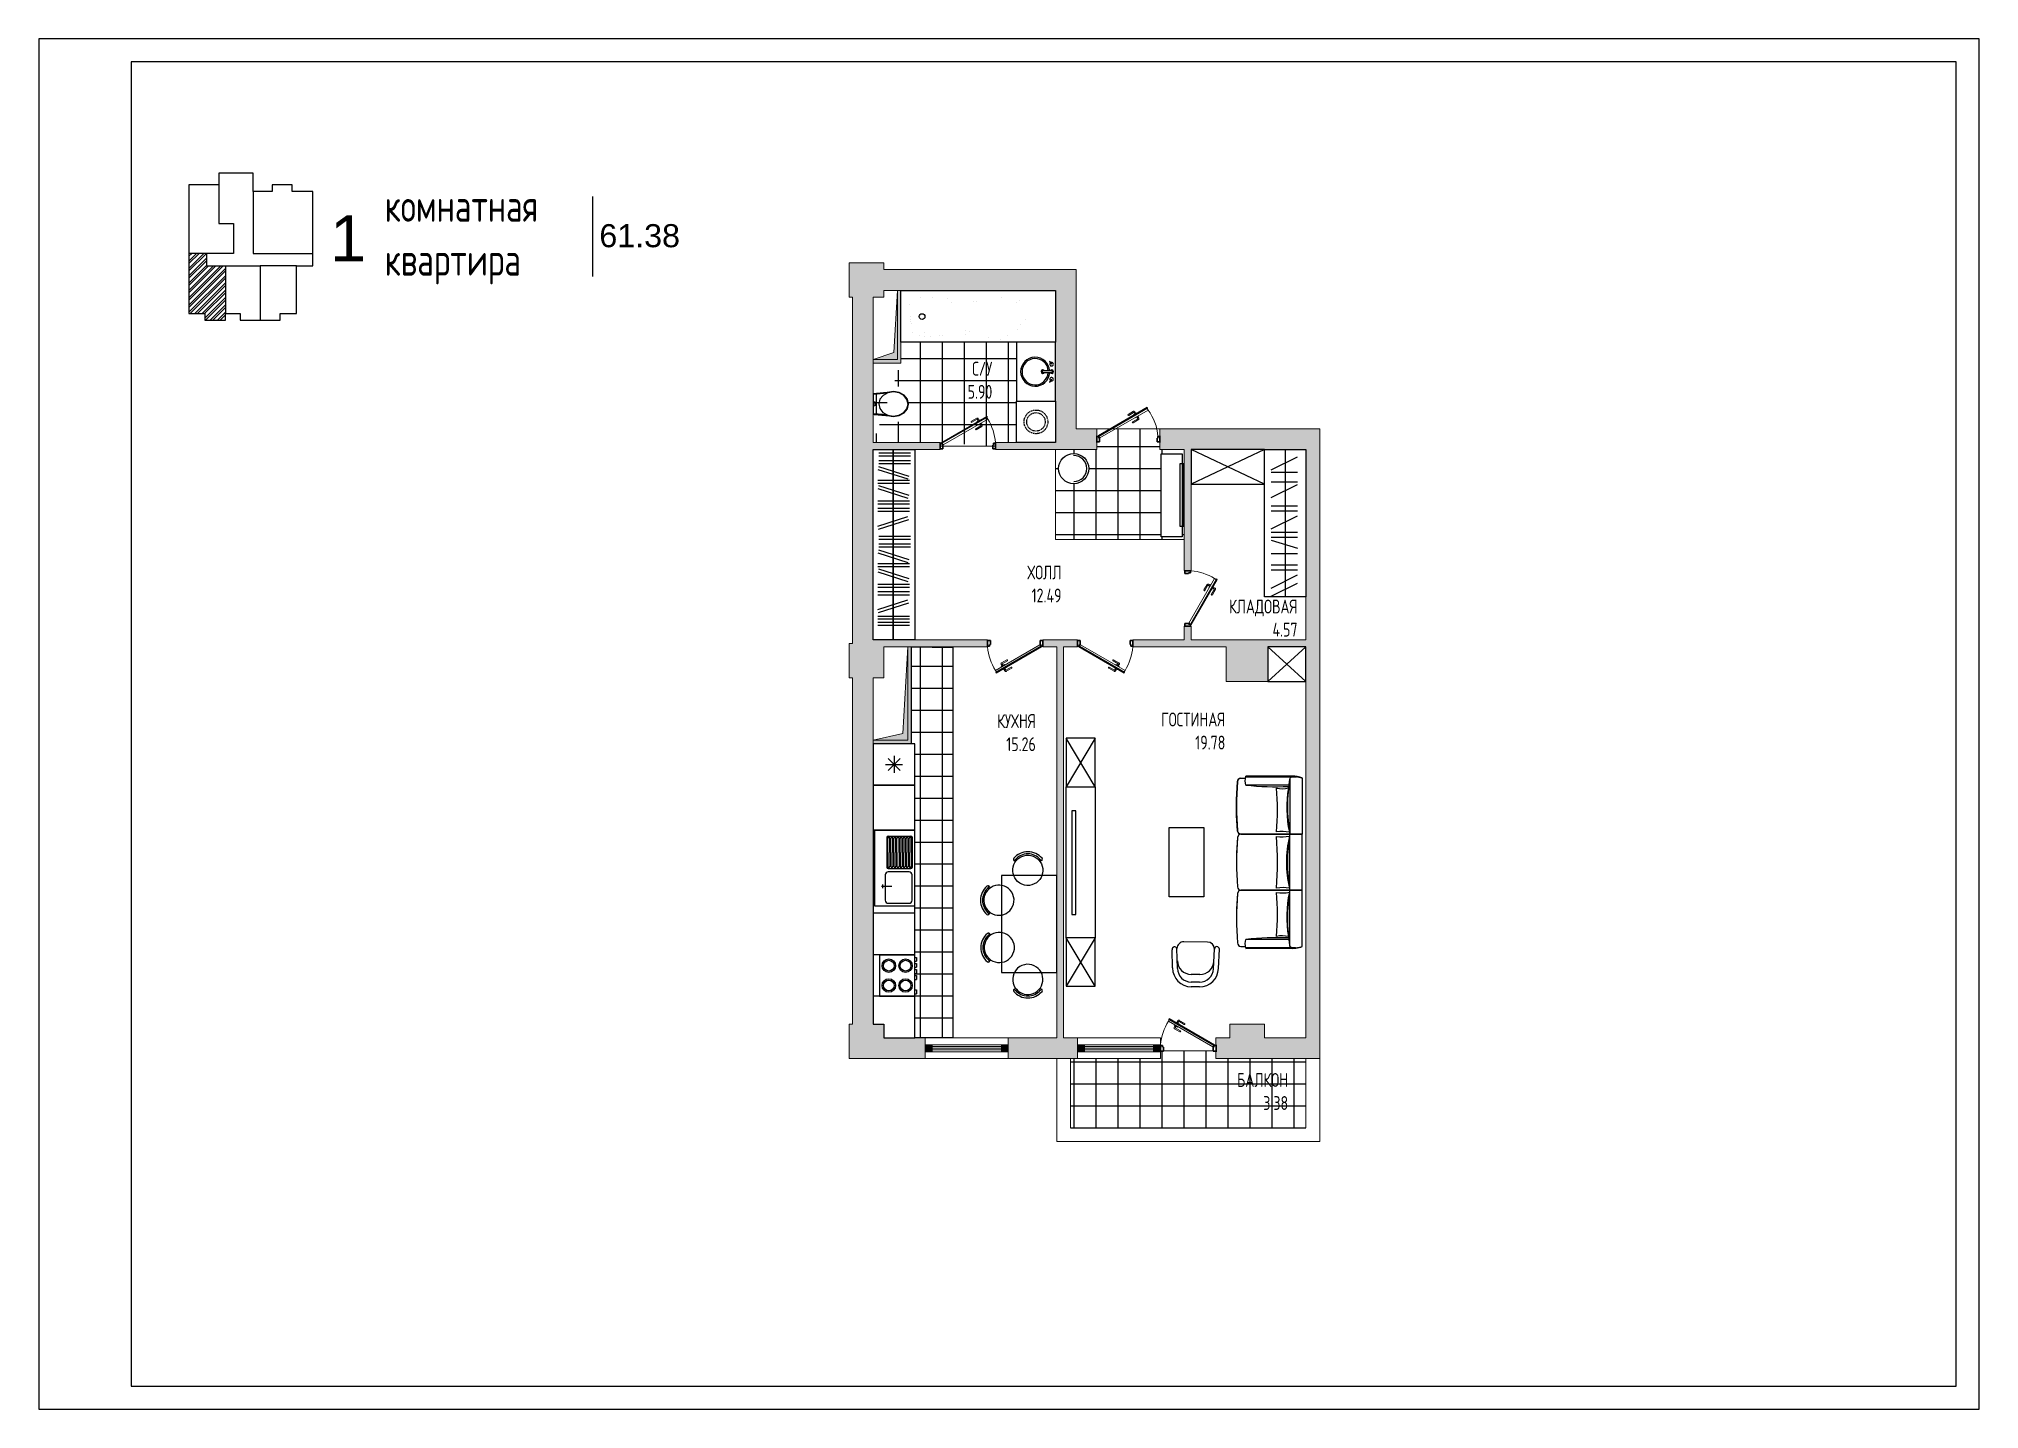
# Model space of a CAD drawing. Header units: millimetres. Extents: x -7516 to 14738, y -3327 to 3625.
# Drawn here: x 4020 to 4440.5, y 3327.8 to 3624.8 of the extents above; entities that cross this region are included whole.
import ezdxf

# ---------------------------------------------------------------- set-up
doc = ezdxf.new("R2010")
doc.units = ezdxf.units.MM
doc.header["$LTSCALE"] = 1.5
doc.linetypes.add('ACAD_ISO02W100', pattern=[15, 12, -3])
for name, color, linetype, lineweight in [('КАНАЛ', 38, 'Continuous', 30), ('новый план', 6, 'Continuous', 30), ('ОКОННЫЕ ПРОЕМЫ', 20, 'Continuous', 30), ('ОКОШКИ', 130, 'Continuous', 30), ('СТЕНЫ', 30, 'Continuous', 30)]:
    doc.layers.add(name, color=color, linetype=linetype, lineweight=lineweight)
for name, color, linetype in [('кафель', 9, 'Continuous'), ('МЕБЕЛЬ ОСНОВ', 7, 'Continuous'), ('Основные тонкие', 7, 'Continuous')]:
    doc.layers.add(name, color=color, linetype=linetype)
doc.styles.add('ARIAL', font='arial.ttf')
doc.styles.add('style1', font='txt.shx', dxfattribs={"width": 0.7, "height": 2.5})
doc.styles.add('СГЕНЕРИР_СТИЛЬ_1', font='txt.shx', dxfattribs={"width": 0.7})
pattern_1 = [(90, (-3185.1306, -1692.8), (-4.7625, 0), []), (180, (-3185.1306, -1692.8), (-3e-16, -4.7625), [])]

msp = doc.modelspace()

# ---------------------------------------------------------------- texts
at = {"layer": 'МЕБЕЛЬ ОСНОВ', "ltscale": 1.5, "attachment_point": 1}
for s, width, gutter_width, insert, char_height, style in [('\\pxqj;комнатная\\Pквартира', 27.9945, 12.5, (4094.92, 3592.12), 7, 'СГЕНЕРИР_СТИЛЬ_1'), ('\\pxqr;1', 15.1598, 12.5, (4075.74, 3586.54), 10, 'ARIAL'), ('\\pxqr;61.38', 15.1598, 12.5, (4143.77, 3584.61), 5, 'ARIAL'), ('\\pxqr;С/У\\P5.90', 22.7397, 18.75, (4203.87, 3554.78), 3, 'style1'), ('\\pxqr;ХОЛЛ\\P12.49', 22.7397, 18.75, (4218.87, 3510.63), 3, 'style1'), ('\\pxqr;КЛАДОВАЯ\\P4.57', 22.7397, 18.75, (4270.01, 3503.23), 3, 'style1'), ('\\pxqr;КУХНЯ\\P15.26', 11.6348, 18.75, (4224.41, 3478.4), 3, 'style1'), ('\\pxqr;ГОСТИНАЯ\\P19.78', 22.7397, 18.75, (4254.37, 3478.75), 3, 'style1'), ('\\pxqr;БАЛКОН\\P3.38', 22.7397, 18.75, (4267.98, 3400.63), 3, 'style1')]:
    msp.add_mtext_dynamic_manual_height_columns(s, width=width, gutter_width=gutter_width, heights=[0], dxfattribs=dict(at, insert=insert, char_height=char_height, style=style))

# ---------------------------------------------------------------- blocks, each defined once
blk = doc.blocks.new('дв.внутренние')
at = {"color": 7}
for p, q in [((3645.72, 2613.18), (3645.72, 2612.68)), ((3645.92, 2613.13), (3645.72, 2613.13)), ((3645.72, 2613.13), (3645.72, 2612.72)), ((3645.72, 2612.72), (3645.87, 2612.72)), ((3645.87, 2612.85), (3645.92, 2612.85)), ((3645.87, 2612.85), (3645.87, 2612.72)), ((3645.92, 2612.85), (3645.92, 2613.13)), ((3649.52, 2612.85), (3649.52, 2613.13)), ((3649.52, 2613.13), (3649.72, 2613.13)), ((3649.57, 2612.85), (3649.52, 2612.85)), ((3649.58, 2612.85), (3649.58, 2612.72)), ((3649.72, 2612.72), (3649.58, 2612.72)), ((3649.72, 2613.18), (3649.72, 2612.68)), ((3649.72, 2613.13), (3649.72, 2612.72))]:
    blk.add_line(p, q, dxfattribs=at)
at = {"color": 7, "lineweight": 9}
for p, q in [((3645.83, 2612.67), (3645.87, 2612.72)), ((3645.87, 2612.72), (3645.94, 2612.83)), ((3645.87, 2612.72), (3649.13, 2610.84)), ((3645.94, 2612.83), (3649.16, 2610.97)), ((3645.83, 2612.67), (3649.1, 2610.78)), ((3648.67, 2611.45), (3648.29, 2611.67)), ((3648.72, 2611.52), (3648.33, 2611.74)), ((3648.48, 2611.37), (3648.49, 2611.39)), ((3648.49, 2611.39), (3648.75, 2611.24)), ((3648.6, 2611.33), (3648.67, 2611.45)), ((3648.67, 2611.29), (3648.75, 2611.42)), ((3648.67, 2611.29), (3648.71, 2611.35)), ((3648.37, 2610.91), (3647.98, 2611.13)), ((3648.4, 2610.98), (3648.02, 2611.2)), ((3648.37, 2611.17), (3648.38, 2611.19)), ((3648.62, 2611.03), (3648.37, 2611.17)), ((3648.47, 2611.1), (3648.4, 2610.98)), ((3648.54, 2611.07), (3648.47, 2610.94)), ((3648.63, 2611.05), (3648.62, 2611.03)), ((3648.75, 2611.24), (3648.73, 2611.22)), ((3649.1, 2610.86), (3649.16, 2610.97)), ((3649.13, 2610.84), (3649.1, 2610.78))]:
    blk.add_line(p, q, dxfattribs=at)
at = {"color": 7}
blk.add_circle((3645.9, 2612.8), 0.0212, dxfattribs=at)
at = {"color": 7, "lineweight": 9}
blk.add_arc((3645.75, 2613.04), 3.99, 328.7313, 354.6558, dxfattribs=at)
for centre, major_axis, start_param, end_param in [((3648.31, 2611.7), (-0.0102, 0.0381), 5.497787, 8.63938), ((3648.68, 2611.45), (-0.0715, -0.0192), 2.356194, 3.926991), ((3648, 2611.17), (-0.0102, 0.0381), 5.497787, 8.63938), ((3648.4, 2610.97), (-0.0192, 0.0715), 2.356194, 3.926991)]:
    blk.add_ellipse(centre, major_axis=major_axis, ratio=1, start_param=start_param, end_param=end_param, dxfattribs=at)
blk = doc.blocks.new('двери наружные')
at = {"color": 0}
for p, q in [((3657.41, 2612.77), (3657.91, 2612.77)), ((3657.46, 2612.57), (3657.46, 2612.77)), ((3657.46, 2612.77), (3657.86, 2612.77)), ((3657.86, 2612.77), (3657.86, 2612.62)), ((3657.73, 2612.57), (3657.46, 2612.57)), ((3657.73, 2612.62), (3657.86, 2612.62)), ((3657.41, 2608.22), (3657.91, 2608.22)), ((3657.73, 2608.42), (3657.46, 2608.42)), ((3657.46, 2608.42), (3657.46, 2608.22)), ((3657.46, 2608.22), (3657.86, 2608.22)), ((3657.73, 2608.37), (3657.86, 2608.37)), ((3657.86, 2608.22), (3657.86, 2608.37))]:
    blk.add_line(p, q, dxfattribs=at)
at = {"color": 0, "lineweight": 9}
for p, q in [((3657.73, 2612.62), (3657.73, 2612.57)), ((3657.75, 2608.44), (3659.76, 2611.92)), ((3657.92, 2608.33), (3659.96, 2611.86)), ((3659.88, 2611.86), (3659.76, 2611.92)), ((3659.07, 2611.22), (3658.85, 2610.84)), ((3659.13, 2611.18), (3658.92, 2610.8)), ((3659.26, 2611.11), (3659.13, 2611.18)), ((3659.3, 2611.18), (3659.17, 2611.25)), ((3659.19, 2611), (3659.34, 2611.25)), ((3659.22, 2610.98), (3659.19, 2611)), ((3659.3, 2611.18), (3659.24, 2611.21)), ((3659.34, 2611.25), (3659.36, 2611.24)), ((3659.6, 2610.91), (3659.38, 2610.53)), ((3659.41, 2610.87), (3659.39, 2610.88)), ((3659.56, 2611.12), (3659.41, 2610.87)), ((3659.68, 2610.87), (3659.45, 2610.49)), ((3659.48, 2610.98), (3659.6, 2610.91)), ((3659.52, 2611.05), (3659.65, 2610.97)), ((3659.54, 2611.14), (3659.56, 2611.12)), ((3657.73, 2608.37), (3657.73, 2608.42)), ((3657.86, 2608.37), (3657.75, 2608.44)), ((3657.92, 2608.33), (3657.86, 2608.37))]:
    blk.add_line(p, q, dxfattribs=at)
at = {"color": 0, "lineweight": 0}
for p, q in [((3657.86, 2608.37), (3659.9, 2611.89)), ((3659.9, 2611.89), (3659.96, 2611.86))]:
    blk.add_line(p, q, dxfattribs=at)
at = {"color": 0}
blk.add_circle((3657.78, 2608.39), 0.0212, dxfattribs=at)
at = {"color": 0, "lineweight": 0}
blk.add_arc((3657.74, 2609.36), 3.26, 51.7107, 87.8927, dxfattribs=at)
at = {"color": 0, "lineweight": 9}
for centre, major_axis, start_param, end_param in [((3658.88, 2610.82), (-0.0381, -0.0102), 5.497787, 8.63938), ((3659.13, 2611.19), (0.0192, -0.0715), 2.356194, 3.926991), ((3659.42, 2610.51), (-0.0381, -0.0102), 5.497787, 8.63938), ((3659.61, 2610.91), (-0.0715, -0.0192), 2.356194, 3.926991)]:
    blk.add_ellipse(centre, major_axis=major_axis, ratio=1, start_param=start_param, end_param=end_param, dxfattribs=at)
blk = doc.blocks.new('рпр')
at = {"layer": 'МЕБЕЛЬ ОСНОВ', "color": 7}
for p, q in [((4888.37, 2986.87), (4888.15, 2984.66)), ((4888.41, 2986.97), (4888.22, 2985.01)), ((4888.65, 2985.63), (4888.27, 2984.94)), ((4888.28, 2985.08), (4888.46, 2986.92)), ((4888.36, 2986.84), (4888.37, 2986.92)), ((4888.37, 2986.92), (4888.41, 2986.97)), ((4888.41, 2986.97), (4888.4, 2986.81)), ((4888.41, 2986.97), (4889.54, 2986.97)), ((4888.41, 2986.97), (4889.54, 2986.97)), ((4888.46, 2986.92), (4888.41, 2986.97)), ((4889.22, 2986.08), (4888.65, 2985.63)), ((4889.88, 2986.24), (4889.22, 2986.08)), ((4889.54, 2986.97), (4890.22, 2986.97)), ((4889.6, 2986.82), (4889.54, 2986.97)), ((4890.16, 2986.82), (4889.6, 2986.82)), ((4889.7, 2986.77), (4889.87, 2986.77)), ((4889.79, 2986.7), (4889.7, 2986.77)), ((4889.87, 2986.77), (4889.73, 2986.77)), ((4889.73, 2986.77), (4890.06, 2986.77)), ((4889.96, 2986.7), (4889.79, 2986.7)), ((4890.55, 2986.07), (4889.88, 2986.24)), ((4890.06, 2986.77), (4889.96, 2986.7)), ((4890.22, 2986.97), (4890.16, 2986.82)), ((4890.22, 2986.97), (4891.33, 2986.97)), ((4891.11, 2985.61), (4890.55, 2986.07)), ((4891.48, 2984.92), (4891.11, 2985.61)), ((4891.33, 2986.97), (4891.28, 2986.92)), ((4891.28, 2986.92), (4891.47, 2985.08)), ((4891.33, 2986.97), (4891.37, 2986.92)), ((4891.37, 2986.57), (4891.33, 2986.97)), ((4891.37, 2986.92), (4891.4, 2986.62)), ((4891.4, 2986.62), (4891.37, 2986.57)), ((4891.37, 2986.57), (4891.37, 2986.57)), ((4888.2, 2984.98), (4888.06, 2984.13)), ((4888.06, 2984.13), (4888.19, 2983.29)), ((4888.27, 2984.94), (4888.13, 2984.13)), ((4888.13, 2984.13), (4888.26, 2983.32)), ((4888.19, 2983.29), (4888.58, 2982.57)), ((4888.24, 2985.04), (4888.2, 2984.98)), ((4888.26, 2983.32), (4888.63, 2982.63)), ((4891.09, 2982.61), (4891.48, 2983.3)), ((4891.14, 2982.55), (4891.54, 2983.26)), ((4891.61, 2984.11), (4891.48, 2984.92)), ((4891.48, 2983.3), (4891.61, 2984.11)), ((4891.55, 2984.95), (4891.51, 2985.03)), ((4891.54, 2983.26), (4891.68, 2984.11)), ((4891.68, 2984.11), (4891.55, 2984.95)), ((4888.58, 2982.57), (4889.17, 2982.09)), ((4888.63, 2982.63), (4889.19, 2982.17)), ((4889.17, 2982.09), (4889.86, 2981.92)), ((4889.19, 2982.17), (4889.86, 2982)), ((4889.86, 2982), (4890.53, 2982.16)), ((4889.86, 2981.92), (4890.55, 2982.08)), ((4890.53, 2982.16), (4891.09, 2982.61)), ((4890.55, 2982.08), (4891.14, 2982.55))]:
    blk.add_line(p, q, dxfattribs=at)
at = {"layer": 'МЕБЕЛЬ ОСНОВ', "color": 7, "ltscale": 1.5}
blk.add_lwpolyline([(4891.51, 2985.03), (4891.37, 2986.57)], dxfattribs=at)
blk = doc.blocks.new('СК43 R220')
blk.add_circle((0, 0), 218)
blk.add_arc((0, 0), 188, 0, 180)
blk = doc.blocks.new('ОЛЛ')
for p, q in [((5031.3, 3479.65), (5031.62, 3479.42)), ((5031.65, 3479.77), (5031.85, 3479.63)), ((5035.14, 3479.77), (5034.98, 3479.65)), ((5035.44, 3479.62), (5035.17, 3479.42)), ((5027.6, 3475.56), (5027.74, 3475.36)), ((5027.72, 3475.9), (5027.95, 3475.58)), ((5027.6, 3472.06), (5027.71, 3472.23)), ((5027.74, 3471.76), (5027.95, 3472.04)), ((5027.66, 3468.73), (5027.79, 3468.53)), ((5027.78, 3469.08), (5028, 3468.76)), ((5027.66, 3465.24), (5027.77, 3465.4)), ((5027.8, 3464.94), (5028, 3465.21)), ((5031.3, 3460.88), (5031.62, 3461.11)), ((5031.65, 3460.76), (5031.85, 3460.9)), ((5035.14, 3460.76), (5034.98, 3460.87)), ((5035.44, 3460.9), (5035.17, 3461.11))]:
    blk.add_line(p, q)
for points in [[(5031.92, 3476.52, -2.852439), (5034.64, 3476.36, -0.350569), (5031.92, 3476.52)], [(5030.84, 3475.29, 2.852439), (5031, 3472.57, 0.350569), (5030.84, 3475.29)], [(5030.9, 3468.46, 2.852439), (5031.06, 3465.74, 0.350569), (5030.9, 3468.46)], [(5031.92, 3464, 2.852439), (5034.64, 3464.17, 0.350569), (5031.92, 3464)]]:
    blk.add_lwpolyline(points, format="xyb")
for centre, radius, start, end in [((5031.71, 3479.69), 0.409, 152.0558, 185.8808), ((5031.42, 3479.81), 0.2, 234.3481, 319.9064), ((5033.4, 3478.15), 2.68, 40.2729, 139.7271), ((5033.4, 3478.15), 2.38, 40.0936, 139.9064), ((5035.37, 3479.81), 0.2, 220.0936, 291.128), ((5035.29, 3479.75), 0.2, 320.1758, 40.2729), ((5029.22, 3473.81), 2.68, 130.2729, 229.7271), ((5029.22, 3473.81), 2.38, 130.0936, 229.9064), ((5027.67, 3475.5), 0.409, 84.1192, 117.9442), ((5027.55, 3475.79), 0.2, 310.0936, 35.6519), ((5027.61, 3471.92), 0.2, 229.7271, 309.8242), ((5027.55, 3471.83), 0.2, 338.872, 49.9064), ((5029.28, 3466.98), 2.68, 130.2729, 229.7271), ((5029.28, 3466.98), 2.38, 130.0936, 229.9064), ((5027.73, 3468.67), 0.409, 84.1192, 117.9442), ((5027.61, 3468.96), 0.2, 310.0936, 35.6519), ((5027.67, 3465.09), 0.2, 229.7271, 309.8242), ((5027.61, 3465.01), 0.2, 338.872, 49.9064), ((5031.42, 3460.72), 0.2, 40.0936, 125.6519), ((5031.71, 3460.84), 0.409, 174.1192, 207.9442), ((5033.4, 3462.38), 2.68, 220.2729, 319.7271), ((5033.4, 3462.38), 2.38, 220.0936, 319.9064), ((5035.37, 3460.72), 0.2, 68.872, 139.9064), ((5035.29, 3460.77), 0.2, 319.7271, 39.8242)]:
    blk.add_arc(centre, radius, start, end)
at = {"layer": 'МЕБЕЛЬ ОСНОВ', "ltscale": 1.5}
blk.add_lwpolyline([(5037.57, 3477.39), (5029.57, 3477.39), (5029.57, 3463.39), (5037.57, 3463.39)], close=True, dxfattribs=at)
blk = doc.blocks.new('ММ07 950х2490')
for p, q in [((-1222, 827), (-1220, 857)), ((-1220, 857), (-1205, 923)), ((-1214, 131), (-1214, 864)), ((-1214, 851), (-1214, 131)), ((-1205, 923), (-1196, 948)), ((-1196, 948), (-384, 948)), ((-1196, 948), (-384, 948)), ((-384, 948), (-384, 124)), ((-384, 124), (-384, 948)), ((426, 948), (-384, 948)), ((426, 948), (-384, 948)), ((-384, 948), (-384, 124)), ((-384, 124), (-384, 948)), ((1238, 948), (426, 948)), ((1238, 948), (426, 948)), ((426, 948), (426, 124)), ((426, 62), (426, 948)), ((426, 60), (426, 948)), ((426, 124), (426, 948)), ((1246, 923), (1238, 948)), ((1262, 857), (1246, 923)), ((1256, 131), (1256, 864)), ((1256, 851), (1256, 131)), ((1264, 827), (1262, 857)), ((-1224, 131), (-1222, 827)), ((-1224, 802), (-1224, 131)), ((-1196, 768), (-384, 768)), ((-1094, 753), (-1094, 131)), ((426, 768), (-384, 768)), ((1238, 768), (426, 768)), ((1136, 753), (1136, 131)), ((1266, 131), (1264, 827)), ((1266, 802), (1266, 131)), ((-1214, 131), (-1224, 131)), ((-1214, 131), (-1224, 131)), ((-1194, 124), (-1214, 131)), ((-1190, 42), (-1194, 124)), ((-1194, 62), (-1194, 124)), ((-1185, 33), (-1190, 42)), ((-1163, 15), (-1185, 33)), ((-1144, 12), (-1163, 15)), ((-884, 0), (-1144, 12)), ((-653, 0), (-884, 0)), ((-431, 12), (-653, 0)), ((-399, 26), (-431, 12)), ((-388, 42), (-399, 26)), ((-384, 62), (-388, 42)), ((-384, 124), (-384, 62)), ((-384, 62), (-384, 124)), ((-384, 124), (-384, 62)), ((-384, 62), (-384, 124)), ((-384, 62), (-380, 42)), ((-380, 42), (-369, 26)), ((-369, 26), (-338, 12)), ((-338, 12), (-115, 0)), ((-115, 0), (115, 0)), ((115, 0), (376, 12)), ((376, 12), (395, 15)), ((395, 15), (417, 33)), ((417, 33), (422, 42)), ((422, 42), (426, 60)), ((426, 124), (426, 62)), ((426, 62), (426, 124)), ((426, 62), (430, 42)), ((430, 42), (441, 26)), ((441, 26), (472, 12)), ((472, 12), (695, 0)), ((695, 0), (925, 0)), ((925, 0), (1186, 12)), ((1186, 12), (1205, 15)), ((1205, 15), (1227, 33)), ((1227, 33), (1232, 42)), ((1232, 42), (1236, 124)), ((1236, 124), (1256, 131)), ((1236, 62), (1236, 124)), ((1256, 131), (1266, 131)), ((1256, 131), (1266, 131))]:
    blk.add_line(p, q)
for centre, radius, start, end in [((-818, 799), 406, 158.5632, 179.5809), ((-982, 857), 233, 157.205, 202.718), ((860, 799), 406, 0.4193, 21.4364), ((1023, 857), 233, 337.2846, 22.7952), ((-789, 3321), 2586, 260.9423, 279.0128), ((-5041, 566), 3971, 353.706, 2.6744), ((-767, 2387), 1663, 260.0645, 282.2775), ((-1421, 657), 379, 347.7285, 14.0418), ((-734, -2911), 3502, 84.7961, 95.2043), ((144, 660), 567, 169.5898, 188.4269), ((21, 3321), 2586, 260.987, 279.0128), ((21, 2446), 1726, 257.4143, 282.5849), ((-913, 660), 567, 351.5741, 10.4095), ((21, -4516), 5106, 85.8125, 94.1879), ((954, 660), 567, 169.5897, 188.426), ((831, 3321), 2586, 260.9872, 279.0577), ((808, 2387), 1663, 257.7227, 279.9353), ((-103, 660), 567, 351.5743, 10.4103), ((775, -2911), 3502, 84.7959, 95.2043), ((1463, 657), 379, 165.9569, 192.2717), ((5082, 566), 3971, 177.3257, 186.294), ((-1154, 270), 152, 246.7807, 293.2228), ((-1144, 62), 50, 180.0001, 270.0116), ((-789, 4867), 4868, 265.8169, 274.1833), ((-434, 62), 50, 270.0001, 0.0001), ((-334, 62), 50, 180.0001, 270.0116), ((21, 4867), 4868, 265.817, 274.1833), ((376, 62), 50, 270.0001, 0.0116), ((476, 62), 50, 180.0001, 269.9886), ((831, 4867), 4868, 265.8171, 274.1833), ((1196, 270), 152, 246.7807, 293.2194), ((1186, 62), 50, 270.0001, 0.0116)]:
    blk.add_arc(centre, radius, start, end)
blk = doc.blocks.new('нгг')
for p, q in [((5062.88, 3638.96), (5064.08, 3638.96)), ((5060.18, 3636.26), (5060.06, 3633.46)), ((5060.88, 3636.34), (5060.78, 3633.46)), ((5062.84, 3637.16), (5064.11, 3637.16)), ((5062.88, 3638.26), (5064.08, 3638.26)), ((5066.07, 3636.34), (5066.18, 3633.46)), ((5066.78, 3636.26), (5066.89, 3633.63)), ((5061.78, 3632.46), (5065.18, 3632.46))]:
    blk.add_line(p, q)
for centre, radius, start, end in [((5062.88, 3636.26), 2.7, 90, 180), ((5064.08, 3636.26), 2.7, 0, 90), ((5062.84, 3635.16), 2, 90, 177.9546), ((5062.88, 3636.26), 2, 90, 177.9546), ((5064.08, 3636.26), 2, 2.0454, 90), ((5064.11, 3635.16), 2, 2.0454, 90), ((5060.42, 3633.47), 0.36, 180.9704, 359.4139), ((5061.78, 3633.46), 1, 180, 270), ((5065.18, 3633.46), 1, 270, 0), ((5066.53, 3633.58), 0.367, 198.1122, 8.28)]:
    blk.add_arc(centre, radius, start, end)

# ---------------------------------------------------------------- hatches: boundary and pattern name
at = {"layer": 'КАНАЛ', "ltscale": 1.5, "true_color": 0x939598}
h = msp.add_hatch(color=252, dxfattribs=at)
h.dxf.hatch_style = 1
h.paths.add_polyline_path([(4206.82, 3570.26), (4206.07, 3570.26), (4206.07, 3555.26), (4200.82, 3555.26), (4200.82, 3554.51), (4206.82, 3554.51)])
at = {"layer": 'КАНАЛ', "ltscale": 1.5, "true_color": 0x000000}
h = msp.add_hatch(color=18, dxfattribs=at)
h.dxf.hatch_style = 1
h.paths.add_polyline_path([(4200.82, 3555.26), (4206.07, 3555.26), (4206.07, 3570.26), (4205.27, 3556.76)])
at = {"layer": 'КАНАЛ', "ltscale": 1.5, "true_color": 0x939598}
h = msp.add_hatch(color=252, dxfattribs=at)
h.dxf.hatch_style = 1
h.paths.add_polyline_path([(4209.07, 3493.01), (4208.32, 3493.01), (4208.32, 3472.76), (4200.82, 3472.76), (4200.82, 3472.01), (4209.07, 3472.01)])
at = {"layer": 'КАНАЛ', "ltscale": 1.5, "true_color": 0x000000}
h = msp.add_hatch(color=18, dxfattribs=at)
h.dxf.hatch_style = 1
h.paths.add_polyline_path([(4200.82, 3472.76), (4208.32, 3472.76), (4208.32, 3493.01), (4207.24, 3474.19)])
at = {"layer": 'МЕБЕЛЬ ОСНОВ', "ltscale": 1.5, "true_color": 0x636466}
h = msp.add_hatch(dxfattribs=at)
h.set_pattern_fill('ANSI32', color=251, scale=0.117607)
h.set_pattern_definition([(45, (-866.2523, 36.1137), (-0.79210748, 0.79210748), []), (45, (-865.7242, 36.1137), (-0.79210748, 0.79210748), [])])
h.paths.add_polyline_path([(4060.43, 3575.58), (4056.29, 3575.58), (4056.29, 3578.28), (4052.49, 3578.28), (4052.49, 3565.23), (4055.96, 3565.23), (4055.96, 3563.82), (4060.43, 3563.82), (4060.43, 3565.23)])
at = {"layer": 'МЕБЕЛЬ ОСНОВ', "ltscale": 1.5, "true_color": 0x939598}
h = msp.add_hatch(color=252, dxfattribs=at)
h.dxf.hatch_style = 1
h.paths.add_polyline_path([(4297.57, 3540.26), (4262.92, 3540.26), (4262.92, 3535.76), (4268.17, 3535.76), (4268.17, 3509.51), (4269.67, 3509.51), (4269.67, 3535.76), (4285.57, 3535.76), (4294.57, 3535.76), (4294.57, 3494.51), (4285.57, 3494.51), (4269.67, 3494.51), (4269.67, 3497.51), (4268.17, 3497.51), (4268.17, 3494.51), (4257.07, 3494.51), (4257.07, 3493.01), (4277.32, 3493.01), (4277.32, 3485.51), (4286.32, 3485.51), (4286.32, 3493.01), (4294.57, 3493.01), (4294.57, 3408.26), (4285.57, 3408.26), (4285.57, 3411.26), (4278.07, 3411.26), (4278.07, 3408.26), (4275.07, 3408.26), (4275.07, 3403.76), (4297.57, 3403.76)])
h.paths.add_polyline_path([(4245.07, 3494.51), (4237.57, 3494.51), (4237.57, 3493.01), (4240.57, 3493.01), (4240.57, 3408.26), (4230.07, 3408.26), (4230.07, 3403.76), (4240.57, 3403.76), (4245.07, 3403.76), (4245.07, 3408.26), (4242.07, 3408.26), (4242.07, 3493.01), (4245.07, 3493.01)], flags=17)
h.paths.add_polyline_path([(4225.57, 3494.51), (4200.82, 3494.51), (4200.82, 3535.76), (4215.32, 3535.76), (4215.33, 3537.26), (4200.82, 3537.26), (4200.82, 3568.76), (4203.07, 3568.76), (4203.07, 3570.26), (4240.27, 3570.26), (4240.27, 3570.26), (4240.27, 3559.01), (4240.27, 3546.26), (4240.27, 3537.26), (4231.87, 3537.26), (4227.32, 3537.26), (4227.32, 3536.51), (4227.32, 3535.76), (4249.27, 3535.76), (4249.27, 3540.26), (4244.77, 3540.26), (4244.77, 3574.76), (4203.07, 3574.76), (4203.07, 3576.26), (4195.57, 3576.26), (4195.57, 3568.76), (4196.32, 3568.76), (4196.32, 3493.76), (4195.57, 3493.76), (4195.57, 3486.26), (4196.32, 3486.26), (4196.32, 3411.26), (4195.57, 3411.26), (4195.57, 3403.76), (4212.07, 3403.76), (4212.07, 3408.26), (4203.07, 3408.26), (4203.07, 3411.26), (4200.82, 3411.26), (4200.82, 3486.26), (4203.07, 3486.26), (4203.07, 3487.76), (4203.07, 3493.01), (4208.32, 3493.01), (4208.32, 3493.01), (4209.07, 3493.01), (4225.57, 3493.01)])
h = msp.add_hatch(dxfattribs=at)
h.set_pattern_fill('ANSI37', color=252, scale=1.5, angle=45)
h.set_pattern_definition(pattern_1)
h.paths.add_polyline_path([(4231.87, 3559.01), (4206.82, 3559.01), (4206.82, 3554.51), (4200.82, 3537.26), (4215.33, 3537.26), (4227.32, 3536.51), (4227.32, 3537.26), (4231.87, 3537.26), (4231.87, 3546.26)])
h.paths.add_polyline_path([(4200.9, 3547.67), (4200.9, 3547.82), (4200.9, 3547.82), (4200.9, 3547.67)], flags=17)
h.paths.add_polyline_path([(4201.06, 3543.37), (4197.23, 3543.71), (4200.89, 3545.13), (4200.89, 3547.56), (4205.52, 3548.29), (4205.29, 3548.33), (4201.42, 3547.93), (4201.5, 3547.88), (4203.8, 3548.09), (4207.44, 3550.05), (4208.47, 3545.61), (4207.37, 3541.19), (4203.96, 3543.09)])
h = msp.add_hatch(dxfattribs=at)
h.set_pattern_fill('ANSI37', color=252, scale=1.5, angle=45)
h.set_pattern_definition(pattern_1)
h.paths.add_polyline_path([(4268.17, 3535.76), (4262.92, 3535.76), (4262.92, 3535.76), (4262.92, 3537.4), (4262.32, 3537.4), (4262.32, 3538.23), (4262.48, 3538.23), (4262.48, 3538.61, 0.034751), (4262.2, 3540.26), (4253.34, 3540.26), (4249.92, 3538.28), (4249.84, 3538.42, -0.131652), (4249.85, 3538.38, -1.000001), (4249.72, 3538.38), (4249.72, 3538.23), (4249.87, 3538.23), (4249.87, 3537.4), (4249.27, 3537.4), (4249.27, 3535.76), (4240.27, 3535.76), (4240.27, 3516.26), (4268.17, 3516.26)])
h.paths.add_polyline_path([(4240.99, 3531.63, -1), (4247.54, 3531.63, -1)], flags=16)
h.paths.add_polyline_path([(4263.24, 3534.86), (4267.74, 3534.86), (4267.74, 3532.67), (4268.11, 3532.67), (4268.11, 3519.16), (4267.74, 3519.16), (4267.74, 3516.86), (4263.24, 3516.86)], flags=16)
h = msp.add_hatch(dxfattribs=at)
h.set_pattern_fill('ANSI37', color=252, scale=1.5, angle=45)
h.set_pattern_definition(pattern_1)
h.paths.add_polyline_path([(4218.07, 3492.88), (4209.07, 3493.01), (4209.07, 3472.01), (4209.82, 3472.01), (4209.82, 3425.7), (4210.15, 3425.7), (4210.15, 3424.85), (4209.82, 3424.85), (4209.82, 3424.39), (4210.15, 3424.39), (4210.15, 3423.55), (4209.82, 3423.55), (4209.82, 3423.09), (4210.15, 3423.09), (4210.15, 3422.24), (4209.82, 3422.24), (4209.82, 3421.79), (4210.15, 3421.79), (4210.15, 3420.94), (4209.82, 3420.94), (4209.82, 3418.64), (4210.15, 3418.64), (4210.15, 3417.79), (4209.82, 3417.79), (4209.82, 3408.26), (4218.07, 3408.26)])
at = {"layer": 'МЕБЕЛЬ ОСНОВ', "ltscale": 1.5, "true_color": 0x636466}
h = msp.add_hatch(color=251, dxfattribs=at)
h.dxf.hatch_style = 1
h.paths.add_polyline_path([(4212.07, 3405.26), (4213.57, 3405.26), (4213.57, 3406.76), (4212.07, 3406.76)])
h = msp.add_hatch(color=251, dxfattribs=at)
h.dxf.hatch_style = 1
h.paths.add_polyline_path([(4228.57, 3406.76), (4228.57, 3405.26), (4230.07, 3405.26), (4230.07, 3406.76)])
h = msp.add_hatch(color=251, dxfattribs=at)
h.dxf.hatch_style = 1
h.paths.add_polyline_path([(4245.07, 3406.76), (4245.07, 3405.26), (4246.57, 3405.26), (4246.57, 3406.76)])
h = msp.add_hatch(color=251, dxfattribs=at)
h.dxf.hatch_style = 1
h.paths.add_polyline_path([(4261.57, 3406.76), (4261.57, 3405.26), (4263.07, 3405.26), (4263.07, 3406.76)])
at = {"layer": 'МЕБЕЛЬ ОСНОВ', "ltscale": 1.5, "true_color": 0x939598}
h = msp.add_hatch(dxfattribs=at)
h.set_pattern_fill('ANSI37', color=252, scale=1.5, angle=45)
h.set_pattern_definition(pattern_1)
h.paths.add_polyline_path([(4243.57, 3403.76), (4243.57, 3388.76), (4294.57, 3388.76), (4294.57, 3403.76), (4275.07, 3403.76), (4275.07, 3405.41), (4263.07, 3405.41), (4263.07, 3403.76)])

# ---------------------------------------------------------------- linework, layer by layer
for p, q in [((4202.01, 3535.05), (4208.86, 3535.05)), ((4202.01, 3534.39), (4208.86, 3534.39)), ((4202.01, 3533.42), (4208.86, 3533.42)), ((4202.01, 3532.75), (4208.86, 3532.75)), ((4205.03, 3535.76), (4205.03, 3494.51)), ((4205.22, 3494.51), (4205.22, 3535.76)), ((4287.06, 3531.33), (4292.75, 3534.16)), ((4290.07, 3535.76), (4290.07, 3503.84)), ((4201.77, 3531.46), (4208.3, 3529.38)), ((4201.81, 3529.12), (4208.67, 3529.12)), ((4201.81, 3528.46), (4208.67, 3528.46)), ((4201.98, 3532.1), (4208.51, 3530.01)), ((4287.06, 3530.86), (4292.75, 3530.86)), ((4287.06, 3528.76), (4292.75, 3528.76)), ((4287.06, 3525.35), (4292.75, 3528.18)), ((4201.77, 3527.33), (4208.3, 3525.24)), ((4201.81, 3524.67), (4208.67, 3524.67)), ((4201.81, 3524.01), (4208.67, 3524.01)), ((4201.98, 3527.96), (4208.51, 3525.88)), ((4201.77, 3519.16), (4208.3, 3521.24)), ((4201.81, 3523.04), (4208.67, 3523.04)), ((4201.81, 3522.37), (4208.67, 3522.37)), ((4201.98, 3518.53), (4208.51, 3520.61)), ((4287.06, 3523.54), (4292.75, 3523.54)), ((4287.06, 3522.5), (4292.75, 3522.5)), ((4287.06, 3518.55), (4292.75, 3521.38)), ((4202.01, 3516.98), (4208.86, 3516.98)), ((4202.01, 3516.31), (4208.86, 3516.31)), ((4287.06, 3517.84), (4292.75, 3517.84)), ((4287.06, 3516.8), (4292.75, 3516.8)), ((4287.06, 3516.14), (4292.75, 3514.36)), ((4201.77, 3513.39), (4208.3, 3511.31)), ((4201.98, 3514.03), (4208.51, 3511.94)), ((4202.01, 3515.34), (4208.86, 3515.34)), ((4202.01, 3514.68), (4208.86, 3514.68)), ((4287.06, 3513.24), (4292.75, 3513.24)), ((4201.77, 3509.25), (4208.3, 3507.17)), ((4201.81, 3511.05), (4208.67, 3511.05)), ((4201.81, 3510.38), (4208.67, 3510.38)), ((4201.98, 3509.89), (4208.51, 3507.8)), ((4287.06, 3510.74), (4292.75, 3510.74)), ((4287.06, 3509.7), (4292.75, 3509.7)), ((4287.06, 3505.75), (4292.75, 3508.58)), ((4201.77, 3501.09), (4208.3, 3503.17)), ((4201.81, 3506.6), (4208.67, 3506.6)), ((4201.81, 3505.94), (4208.67, 3505.94)), ((4201.81, 3504.97), (4208.67, 3504.97)), ((4201.81, 3504.3), (4208.67, 3504.3)), ((4287.06, 3503.95), (4292.75, 3506.78)), ((4201.81, 3499.65), (4208.67, 3499.65)), ((4201.81, 3499.05), (4208.67, 3499.05)), ((4201.98, 3500.45), (4208.51, 3502.54)), ((4201.81, 3498.36), (4208.67, 3498.36)), ((4201.81, 3497.69), (4208.67, 3497.69)), ((4205.32, 3469.36), (4205.32, 3465.66)), ((4203.47, 3467.51), (4207.18, 3467.51)), ((4204.02, 3466.2), (4206.63, 3468.82)), ((4206.63, 3466.2), (4204.02, 3468.82)), ((4209.82, 3453.26), (4200.82, 3453.26)), ((4201.12, 3436.8), (4201.12, 3453.26)), ((4209.82, 3453.26), (4201.12, 3453.26)), ((4209.82, 3436.8), (4209.82, 3453.26)), ((4203.73, 3451.65), (4203.73, 3445.26)), ((4203.97, 3448.46), (4203.97, 3451.47)), ((4203.97, 3448.46), (4203.97, 3445.44)), ((4204.03, 3451.95), (4208.99, 3451.95)), ((4204.42, 3448.46), (4204.42, 3451.47)), ((4204.42, 3448.46), (4204.42, 3445.44)), ((4204.63, 3448.46), (4204.63, 3451.47)), ((4204.63, 3448.46), (4204.63, 3445.44)), ((4205.08, 3448.46), (4205.08, 3451.47)), ((4205.08, 3448.46), (4205.08, 3445.44)), ((4205.29, 3448.46), (4205.29, 3451.47)), ((4205.29, 3448.46), (4205.29, 3445.44)), ((4205.74, 3448.46), (4205.74, 3451.47)), ((4205.74, 3448.46), (4205.74, 3445.44)), ((4205.95, 3448.46), (4205.95, 3451.47)), ((4205.95, 3448.46), (4205.95, 3445.44)), ((4206.4, 3448.46), (4206.4, 3451.47)), ((4206.4, 3448.46), (4206.4, 3445.44)), ((4206.61, 3448.46), (4206.61, 3451.47)), ((4206.61, 3448.46), (4206.61, 3445.44)), ((4207.06, 3448.46), (4207.06, 3451.47)), ((4207.06, 3448.46), (4207.06, 3445.44)), ((4207.28, 3448.46), (4207.28, 3451.47)), ((4207.28, 3448.46), (4207.28, 3445.44)), ((4207.73, 3448.46), (4207.73, 3451.47)), ((4207.73, 3448.46), (4207.73, 3445.44)), ((4207.94, 3448.46), (4207.94, 3451.47)), ((4207.94, 3448.46), (4207.94, 3445.44)), ((4208.39, 3448.46), (4208.39, 3451.47)), ((4208.39, 3448.46), (4208.39, 3445.44)), ((4208.6, 3448.46), (4208.6, 3451.47)), ((4208.6, 3448.46), (4208.6, 3445.44)), ((4209.05, 3448.46), (4209.05, 3451.47)), ((4209.05, 3448.46), (4209.05, 3445.44)), ((4209.29, 3445.26), (4209.29, 3451.65)), ((4204.03, 3444.96), (4208.99, 3444.96)), ((4208.57, 3444.23), (4204.05, 3444.23)), ((4203.4, 3443.58), (4203.4, 3438.08)), ((4209.22, 3438.08), (4209.22, 3443.58)), ((4209.82, 3436.8), (4201.12, 3436.8)), ((4204.05, 3437.43), (4208.57, 3437.43)), ((4209.82, 3435.26), (4200.82, 3435.26)), ((4209.82, 3426.26), (4200.82, 3426.26)), ((4202.14, 3426.26), (4202.14, 3417.26)), ((4202.14, 3426.26), (4209.82, 3426.26)), ((4209.82, 3425.7), (4210.15, 3425.7)), ((4209.82, 3424.85), (4210.15, 3424.85)), ((4209.82, 3424.39), (4210.15, 3424.39)), ((4209.82, 3423.55), (4210.15, 3423.55)), ((4209.82, 3423.09), (4210.15, 3423.09)), ((4209.82, 3423.09), (4210.15, 3423.09)), ((4210.15, 3425.7), (4210.15, 3424.85)), ((4210.15, 3424.39), (4210.15, 3423.55)), ((4210.15, 3423.09), (4210.15, 3422.24)), ((4210.15, 3423.09), (4210.15, 3422.24)), ((4209.82, 3422.24), (4210.15, 3422.24)), ((4209.82, 3422.24), (4210.15, 3422.24)), ((4209.82, 3421.79), (4210.15, 3421.79)), ((4209.82, 3420.94), (4210.15, 3420.94)), ((4210.15, 3421.79), (4210.15, 3420.94)), ((4209.82, 3417.26), (4200.82, 3417.26)), ((4202.14, 3417.26), (4209.82, 3417.26)), ((4209.82, 3418.64), (4210.15, 3418.64)), ((4209.82, 3417.79), (4210.15, 3417.79)), ((4210.15, 3418.64), (4210.15, 3417.79))]:
    msp.add_line(p, q)
at = {"ltscale": 0.6}
for p, q in [((4202.59, 3441.11), (4204.87, 3441.11)), ((4202.9, 3440.73), (4202.9, 3441.48))]:
    msp.add_line(p, q, dxfattribs=at)
at = {"color": 252, "lineweight": 0, "true_color": 0x939598}
for p, q in [((4212.07, 3406.76), (4230.07, 3406.76)), ((4213.57, 3406.38), (4228.57, 3406.38)), ((4245.07, 3406.76), (4263.07, 3406.76)), ((4246.57, 3406.38), (4261.57, 3406.38)), ((4212.07, 3405.26), (4230.07, 3405.26)), ((4213.57, 3406.01), (4228.57, 3406.01)), ((4213.57, 3405.63), (4228.57, 3405.63)), ((4245.07, 3405.26), (4263.07, 3405.26)), ((4246.57, 3406.01), (4261.57, 3406.01)), ((4246.57, 3405.63), (4261.57, 3405.63))]:
    msp.add_line(p, q, dxfattribs=at)
at = {"color": 18, "true_color": 0x000000}
msp.add_lwpolyline([(4019.98, 3327.78), (4440.48, 3327.78), (4440.48, 3624.78), (4019.98, 3624.78)], close=True, dxfattribs=at)
for points in [[(4200.82, 3494.51), (4200.82, 3535.76), (4209.82, 3535.76), (4209.82, 3494.51)], [(4200.82, 3472.01), (4200.82, 3463.01), (4209.82, 3463.01), (4209.82, 3472.01)]]:
    msp.add_lwpolyline(points, close=True)
at = {"color": 252, "lineweight": 0, "true_color": 0x939598}
for points in [[(4213.57, 3405.26), (4212.07, 3405.26), (4212.07, 3406.76), (4213.57, 3406.76)], [(4230.07, 3405.26), (4228.57, 3405.26), (4228.57, 3406.76), (4230.07, 3406.76)], [(4246.57, 3405.26), (4245.07, 3405.26), (4245.07, 3406.76), (4246.57, 3406.76)], [(4263.07, 3405.26), (4261.57, 3405.26), (4261.57, 3406.76), (4263.07, 3406.76)]]:
    msp.add_lwpolyline(points, close=True, dxfattribs=at)
for centre, radius in [((4204.18, 3423.9), 1.46), ((4204.18, 3423.9), 1.16), ((4207.81, 3423.9), 1.46), ((4207.81, 3423.9), 1.16), ((4204.18, 3419.61), 1.46), ((4204.18, 3419.61), 1.16), ((4207.81, 3419.61), 1.46), ((4207.81, 3419.61), 1.16)]:
    msp.add_circle(centre, radius)
for centre, radius, start, end in [((4204.03, 3451.65), 0.3, 90, 180), ((4204.27, 3451.47), 0.3, 104.4903, 180), ((4204.12, 3451.47), 0.3, 0, 75.5097), ((4204.93, 3451.47), 0.3, 104.4903, 180), ((4204.78, 3451.47), 0.3, 0, 75.5097), ((4205.59, 3451.47), 0.3, 104.4903, 180), ((4205.44, 3451.47), 0.3, 0, 75.5097), ((4206.25, 3451.47), 0.3, 104.4903, 180), ((4206.1, 3451.47), 0.3, 0, 75.5097), ((4206.91, 3451.47), 0.3, 104.4903, 180), ((4206.76, 3451.47), 0.3, 0, 75.5097), ((4207.58, 3451.47), 0.3, 104.4903, 180), ((4207.43, 3451.47), 0.3, 0, 75.5097), ((4208.24, 3451.47), 0.3, 104.4903, 180), ((4208.09, 3451.47), 0.3, 0, 75.5097), ((4208.9, 3451.47), 0.3, 104.4903, 180), ((4208.75, 3451.47), 0.3, 0, 75.5097), ((4208.99, 3451.65), 0.3, 0, 90), ((4204.05, 3443.58), 0.648, 90, 180), ((4204.03, 3445.26), 0.3, 180, 270), ((4204.27, 3445.44), 0.3, 180, 255.5097), ((4204.12, 3445.44), 0.3, 284.4903, 0), ((4204.93, 3445.44), 0.3, 180, 255.5097), ((4204.78, 3445.44), 0.3, 284.4903, 0), ((4205.59, 3445.44), 0.3, 180, 255.5097), ((4205.44, 3445.44), 0.3, 284.4903, 0), ((4206.25, 3445.44), 0.3, 180, 255.5097), ((4206.1, 3445.44), 0.3, 284.4903, 0), ((4206.91, 3445.44), 0.3, 180, 255.5097), ((4206.76, 3445.44), 0.3, 284.4903, 0), ((4207.58, 3445.44), 0.3, 180, 255.5097), ((4207.43, 3445.44), 0.3, 284.4903, 0), ((4208.24, 3445.44), 0.3, 180, 255.5097), ((4208.09, 3445.44), 0.3, 284.4903, 0), ((4208.57, 3443.58), 0.648, 0, 90), ((4208.9, 3445.44), 0.3, 180, 255.5097), ((4208.75, 3445.44), 0.3, 284.4903, 0), ((4208.99, 3445.26), 0.3, 270, 0), ((4204.05, 3438.08), 0.648, 180, 270), ((4208.57, 3438.08), 0.648, 270, 0)]:
    msp.add_arc(centre, radius, start, end)
at = {"layer": 'КАНАЛ', "color": 252, "lineweight": 20, "ltscale": 1.5, "true_color": 0x939598}
for points in [[(4206.07, 3570.26), (4206.82, 3570.26), (4206.82, 3554.51), (4200.82, 3554.51), (4200.82, 3555.26), (4206.07, 3555.26), (4206.07, 3570.26)], [(4200.82, 3472.76), (4200.82, 3472.01), (4209.07, 3472.01), (4209.07, 3493.01), (4208.32, 3493.01), (4208.32, 3472.76), (4200.82, 3472.76)]]:
    msp.add_lwpolyline(points, dxfattribs=at)
at = {"layer": 'КАНАЛ', "color": 18, "lineweight": 20, "ltscale": 1.5, "true_color": 0x000000}
for points in [[(4200.82, 3555.26), (4206.07, 3555.26), (4206.07, 3570.26), (4205.27, 3556.76), (4200.82, 3555.26)], [(4208.32, 3493.01), (4208.32, 3472.76), (4200.82, 3472.76), (4207.24, 3474.19), (4208.32, 3493.01)]]:
    msp.add_lwpolyline(points, dxfattribs=at)
at = {"layer": 'кафель', "color": 252, "lineweight": 20, "ltscale": 1.5, "true_color": 0x939598}
for points in [[(4215.33, 3536.51), (4227.32, 3536.51), (4227.32, 3537.26), (4240.27, 3537.26), (4240.27, 3570.26), (4203.07, 3570.26), (4203.07, 3568.76), (4200.82, 3568.76), (4200.82, 3537.26), (4215.33, 3537.26), (4215.33, 3536.51)], [(4243.57, 3403.76), (4243.57, 3388.76), (4294.57, 3388.76), (4294.57, 3403.76), (4275.07, 3403.76), (4275.07, 3405.41), (4263.07, 3405.41), (4263.07, 3403.76), (4243.57, 3403.76)]]:
    msp.add_lwpolyline(points, dxfattribs=at)
at = {"layer": 'кафель', "color": 252, "lineweight": 0, "ltscale": 1.5, "true_color": 0x939598}
msp.add_lwpolyline([(4249.27, 3540.26), (4262.92, 3540.26), (4262.92, 3535.76), (4268.17, 3535.76), (4268.17, 3516.26), (4240.27, 3516.26), (4240.27, 3535.76), (4249.27, 3535.76), (4249.27, 3540.26)], dxfattribs=at)
at = {"layer": 'МЕБЕЛЬ ОСНОВ', "ltscale": 1.5}
for points in [[(4052.49, 3593.1), (4052.49, 3565.23), (4055.96, 3565.23), (4055.96, 3563.82), (4060.43, 3563.82), (4060.43, 3565.23), (4063.61, 3565.23), (4063.61, 3563.82), (4072.31, 3563.82), (4072.31, 3565.23), (4075.84, 3565.23), (4075.84, 3575.58), (4079.37, 3575.58), (4079.37, 3591.69), (4074.9, 3591.69), (4074.9, 3593.1), (4070.55, 3593.1), (4070.55, 3591.69), (4066.43, 3591.69), (4066.43, 3595.69), (4059.02, 3595.69), (4059.02, 3593.1), (4052.49, 3593.1)], [(4059.02, 3593.1), (4059.02, 3584.75), (4062.2, 3584.75), (4062.2, 3578.28), (4052.49, 3578.28)], [(4066.43, 3591.69), (4066.43, 3578.28), (4079.37, 3578.28)], [(4139.99, 3590.62), (4139.99, 3573.27)], [(4056.29, 3578.28), (4056.29, 3575.58), (4060.43, 3575.58), (4060.43, 3565.23)], [(4060.43, 3575.58), (4067.94, 3575.58), (4067.94, 3563.82)], [(4075.84, 3575.58), (4067.96, 3575.58)], [(4269.67, 3535.76), (4269.67, 3528.26), (4285.57, 3528.26), (4285.57, 3535.76), (4269.67, 3535.76)], [(4285.57, 3535.76), (4269.67, 3528.26)], [(4285.57, 3528.26), (4269.67, 3535.76)], [(4286.32, 3485.51), (4294.57, 3493.01)], [(4286.32, 3485.51), (4294.57, 3485.51), (4294.57, 3493.01), (4286.32, 3493.01), (4286.32, 3485.51)], [(4294.57, 3485.51), (4286.32, 3493.01)], [(4248.9, 3462.68), (4242.6, 3473.18)], [(4248.9, 3473.18), (4242.6, 3462.68)], [(4247.24, 3462.68), (4248.9, 3462.68), (4248.9, 3473.18), (4242.6, 3473.18), (4242.6, 3462.68), (4247.24, 3462.68)], [(4244.71, 3457.49), (4243.81, 3457.49), (4243.81, 3434.99), (4244.71, 3434.99), (4244.71, 3457.49)], [(4200.82, 3453.26), (4200.82, 3411.26), (4203.07, 3411.26), (4203.07, 3408.26), (4209.82, 3408.26), (4209.82, 3453.26)], [(4248.9, 3419.46), (4242.6, 3429.96)], [(4247.24, 3419.46), (4248.9, 3419.46), (4248.9, 3429.96), (4242.6, 3429.96), (4242.6, 3419.46), (4247.24, 3419.46)], [(4248.9, 3429.96), (4242.6, 3419.46)]]:
    msp.add_lwpolyline(points, dxfattribs=at)
for points in [[(4206.82, 3570.26), (4240.27, 3570.26), (4240.27, 3559.01), (4206.82, 3559.01)], [(4240.27, 3537.26), (4231.87, 3537.26), (4231.87, 3546.26), (4240.27, 3546.26)], [(4267.74, 3516.86), (4263.24, 3516.86), (4263.24, 3534.86), (4267.74, 3534.86)], [(4268.11, 3519.16), (4268.11, 3532.67), (4267.27, 3532.67), (4267.27, 3519.16)], [(4285.57, 3535.76), (4294.57, 3535.76), (4294.57, 3503.84), (4285.57, 3503.84)], [(4209.82, 3463.01), (4200.82, 3463.01), (4200.82, 3453.26), (4209.82, 3453.26)], [(4248.9, 3429.96), (4242.6, 3429.96), (4242.6, 3462.68), (4248.9, 3462.68)]]:
    msp.add_lwpolyline(points, close=True, dxfattribs=at)
at = {"layer": 'МЕБЕЛЬ ОСНОВ', "ltscale": 600, "const_width": 0.00159}
for points in [[(4208.02, 3564.6), (4208.06, 3565.1), (4208.23, 3566.07), (4208.45, 3566.84), (4208.75, 3567.43), (4209.11, 3567.86), (4209.51, 3568.17), (4209.93, 3568.38), (4210.36, 3568.54), (4210.81, 3568.66), (4211.28, 3568.74), (4211.78, 3568.79), (4212.3, 3568.82), (4212.86, 3568.82), (4213.45, 3568.8), (4214.07, 3568.75), (4214.73, 3568.7), (4215.42, 3568.63), (4216.14, 3568.55), (4216.89, 3568.49), (4217.66, 3568.43), (4218.45, 3568.39), (4219.26, 3568.38), (4220.08, 3568.39), (4220.92, 3568.45), (4221.76, 3568.53), (4222.6, 3568.64), (4223.43, 3568.77), (4224.23, 3568.9), (4224.99, 3569.04), (4225.72, 3569.17), (4226.39, 3569.28), (4227.01, 3569.38), (4228.55, 3569.43), (4229.05, 3569.46), (4229.54, 3569.46), (4230.02, 3569.42), (4230.47, 3569.33), (4230.92, 3569.18), (4231.37, 3568.97), (4231.84, 3568.7), (4232.3, 3568.31), (4232.74, 3567.8), (4233.14, 3567.12), (4233.47, 3566.25), (4233.72, 3565.17), (4233.79, 3564.5), (4233.72, 3563.92), (4233.47, 3562.84), (4233.14, 3561.98), (4232.74, 3561.3), (4232.3, 3560.78), (4231.84, 3560.4), (4231.37, 3560.12), (4230.92, 3559.92), (4230.47, 3559.77), (4230.02, 3559.68), (4229.54, 3559.63), (4229.05, 3559.63), (4228.55, 3559.67), (4227.01, 3559.75), (4226.39, 3559.85), (4225.72, 3559.97), (4224.99, 3560.1), (4224.23, 3560.23), (4223.43, 3560.37), (4222.6, 3560.49), (4221.76, 3560.6), (4220.92, 3560.69), (4220.08, 3560.74), (4219.26, 3560.76), (4218.45, 3560.75), (4217.66, 3560.71), (4216.89, 3560.65), (4216.14, 3560.58), (4215.42, 3560.51), (4214.73, 3560.44), (4214.07, 3560.38), (4213.45, 3560.34), (4212.86, 3560.32), (4212.3, 3560.32), (4211.78, 3560.34), (4211.28, 3560.4), (4210.81, 3560.48), (4210.36, 3560.6), (4209.93, 3560.75), (4209.51, 3560.96), (4209.11, 3561.27), (4208.75, 3561.71), (4208.45, 3562.3), (4208.23, 3563.06), (4208.06, 3564.04)], [(4208.81, 3564.53), (4208.85, 3565), (4209, 3565.89), (4209.19, 3566.54), (4209.42, 3566.99), (4209.66, 3567.29), (4209.93, 3567.5), (4210.24, 3567.65), (4210.59, 3567.78), (4210.98, 3567.88), (4211.39, 3567.95), (4211.84, 3568), (4212.32, 3568.02), (4212.84, 3568.02), (4213.4, 3568), (4214.01, 3567.96), (4214.65, 3567.91), (4215.34, 3567.84), (4216.06, 3567.76), (4216.82, 3567.7), (4217.61, 3567.64), (4218.42, 3567.6), (4219.26, 3567.58), (4220.12, 3567.6), (4220.99, 3567.66), (4221.85, 3567.74), (4222.71, 3567.86), (4223.55, 3567.98), (4224.36, 3568.12), (4225.13, 3568.26), (4225.85, 3568.39), (4226.51, 3568.5), (4227.09, 3568.59), (4228.59, 3568.64), (4229.08, 3568.67), (4229.51, 3568.67), (4229.9, 3568.63), (4230.27, 3568.56), (4230.63, 3568.44), (4231, 3568.27), (4231.38, 3568.05), (4231.74, 3567.75), (4232.09, 3567.34), (4232.42, 3566.78), (4232.7, 3566.02), (4232.93, 3565.03), (4233, 3564.5), (4232.93, 3564.06), (4232.7, 3563.07), (4232.42, 3562.32), (4232.09, 3561.76), (4231.74, 3561.35), (4231.38, 3561.05), (4231, 3560.83), (4230.63, 3560.66), (4230.27, 3560.54), (4229.9, 3560.46), (4229.51, 3560.42), (4229.08, 3560.42), (4228.6, 3560.46), (4227.09, 3560.54), (4226.51, 3560.63), (4225.85, 3560.75), (4225.13, 3560.88), (4224.36, 3561.01), (4223.55, 3561.15), (4222.71, 3561.28), (4221.85, 3561.39), (4220.99, 3561.48), (4220.12, 3561.54), (4219.26, 3561.55), (4218.42, 3561.54), (4217.61, 3561.5), (4216.82, 3561.44), (4216.06, 3561.37), (4215.34, 3561.3), (4214.65, 3561.23), (4214.01, 3561.17), (4213.4, 3561.13), (4212.84, 3561.11), (4212.32, 3561.11), (4211.84, 3561.13), (4211.39, 3561.18), (4210.98, 3561.26), (4210.59, 3561.36), (4210.24, 3561.48), (4209.93, 3561.64), (4209.66, 3561.84), (4209.42, 3562.14), (4209.19, 3562.59), (4209, 3563.24), (4208.85, 3564.14)]]:
    msp.add_lwpolyline(points, close=True, dxfattribs=at)
at = {"layer": 'МЕБЕЛЬ ОСНОВ', "ltscale": 5}
msp.add_lwpolyline([(4240.27, 3546.26), (4240.27, 3559.01), (4231.87, 3559.01), (4231.87, 3546.26)], close=True, dxfattribs=at)
for points in [[(4239.47, 3552.8), (4237.58, 3552.8)], [(4237.58, 3552.45), (4239.47, 3552.45)]]:
    msp.add_lwpolyline(points, dxfattribs=at)
at = {"layer": 'МЕБЕЛЬ ОСНОВ', "color": 252, "ltscale": 1.5, "true_color": 0x939598}
msp.add_lwpolyline([(4209.07, 3493.01), (4218.07, 3492.88), (4218.07, 3408.26), (4209.82, 3408.26), (4209.82, 3472.01), (4209.07, 3472.01)], close=True, dxfattribs=at)
at = {"layer": 'МЕБЕЛЬ ОСНОВ'}
msp.add_lwpolyline([(4272.43, 3453.82), (4272.43, 3438.82), (4264.93, 3438.82), (4264.93, 3453.82)], close=True, dxfattribs=at)
at = {"layer": 'МЕБЕЛЬ ОСНОВ', "ltscale": 600}
msp.add_circle((4211.39, 3564.57), 0.615, dxfattribs=at)
at = {"layer": 'МЕБЕЛЬ ОСНОВ', "linetype": 'ACAD_ISO02W100', "ltscale": 0.01}
for radius in [2.57, 2]:
    msp.add_circle((4236.07, 3541.76), radius, dxfattribs=at)
at = {"layer": 'МЕБЕЛЬ ОСНОВ', "ltscale": 5}
for centre, radius, start, end in [((4235.9, 3552.63), 3.15, 3.0289, 356.606), ((4235.9, 3552.63), 2.85, 3.3481, 356.2482), ((4240.31, 3555.39), 1.39, 199.5178, 234.9132), ((4238.21, 3553.79), 1.39, 19.5178, 54.9132), ((4239.46, 3554.26), 0.382, 131.305, 111.3912), ((4237.6, 3552.63), 0.382, 25.8568, 330.7492), ((4237.6, 3552.63), 0.299, 33.8135, 321.4282), ((4237.58, 3552.62), 0.176, 90, 270), ((4240.31, 3549.86), 1.39, 125.0868, 160.4822), ((4238.21, 3551.46), 1.39, 305.0868, 340.4822), ((4239.46, 3550.99), 0.382, 248.6088, 228.695), ((4239.46, 3552.63), 0.382, 209.2508, 154.1432), ((4239.47, 3552.62), 0.176, 270, 90)]:
    msp.add_arc(centre, radius, start, end, dxfattribs=at)
at = {"layer": 'ОКОННЫЕ ПРОЕМЫ', "color": 252, "lineweight": 20, "ltscale": 1.5, "true_color": 0x939598}
for points in [[(4230.07, 3408.26), (4230.07, 3403.76), (4212.07, 3403.76), (4212.07, 3408.26), (4230.07, 3408.26)], [(4263.07, 3408.26), (4263.07, 3403.76), (4245.07, 3403.76), (4245.07, 3408.26), (4263.07, 3408.26)]]:
    msp.add_lwpolyline(points, dxfattribs=at)
at = {"layer": 'ОКОШКИ', "color": 252, "lineweight": 20, "ltscale": 1.5, "true_color": 0x939598}
for points in [[(4230.07, 3406.76), (4212.07, 3406.76), (4212.07, 3405.26), (4230.07, 3405.26)], [(4263.07, 3406.76), (4245.07, 3406.76), (4245.07, 3405.26), (4263.07, 3405.26)]]:
    msp.add_lwpolyline(points, close=True, dxfattribs=at)
at = {"layer": 'Основные тонкие'}
msp.add_lwpolyline([(4039.98, 3332.78), (4435.48, 3332.78), (4435.48, 3619.78), (4039.98, 3619.78)], close=True, dxfattribs=at)
at = {"layer": 'СТЕНЫ', "color": 252, "lineweight": 20, "ltscale": 1.5, "true_color": 0x939598}
for points in [[(4249.27, 3540.26), (4244.77, 3540.26), (4244.77, 3574.76), (4203.07, 3574.76), (4203.07, 3576.26), (4195.57, 3576.26), (4195.57, 3568.76), (4196.32, 3568.76), (4196.32, 3493.76), (4195.57, 3493.76), (4195.57, 3486.26), (4196.32, 3486.26), (4196.32, 3411.26), (4195.57, 3411.26), (4195.57, 3403.76), (4212.07, 3403.76), (4212.07, 3408.26), (4203.07, 3408.26), (4203.07, 3411.26), (4200.82, 3411.26), (4200.82, 3486.26), (4203.07, 3486.26), (4203.07, 3493.01), (4225.57, 3493.01), (4225.57, 3494.51), (4200.82, 3494.51), (4200.82, 3535.76), (4215.32, 3535.76), (4215.33, 3537.26), (4200.82, 3537.26), (4200.82, 3568.76), (4203.07, 3568.76), (4203.07, 3570.26), (4240.27, 3570.26), (4240.27, 3537.26), (4227.32, 3537.26), (4227.32, 3535.76), (4249.27, 3535.76), (4249.27, 3540.26)], [(4262.92, 3535.76), (4262.92, 3540.26), (4297.57, 3540.26), (4297.57, 3408.26), (4297.57, 3403.76), (4275.07, 3403.76), (4275.07, 3408.26), (4278.07, 3408.26), (4278.07, 3411.26), (4285.57, 3411.26), (4285.57, 3408.26), (4294.57, 3408.26), (4294.57, 3493.01), (4286.32, 3493.01), (4286.32, 3485.51), (4277.32, 3485.51), (4277.32, 3493.01), (4257.07, 3493.01), (4257.07, 3494.51), (4268.17, 3494.51), (4268.17, 3497.51), (4269.67, 3497.51), (4269.67, 3494.51), (4294.57, 3494.51), (4294.57, 3535.76), (4269.67, 3535.76), (4269.67, 3509.51), (4268.17, 3509.51), (4268.17, 3535.76), (4262.92, 3535.76)], [(4237.57, 3493.01), (4237.57, 3494.51), (4245.07, 3494.51), (4245.07, 3493.01), (4242.07, 3493.01), (4242.07, 3408.26), (4245.07, 3408.26), (4245.07, 3403.76), (4230.07, 3403.76), (4230.07, 3408.26), (4240.57, 3408.26), (4240.57, 3493.01), (4237.57, 3493.01)], [(4243.57, 3403.76), (4240.57, 3403.76), (4240.57, 3385.76), (4297.57, 3385.76), (4297.57, 3403.76), (4294.57, 3403.76), (4294.57, 3388.76), (4243.57, 3388.76), (4243.57, 3403.76)]]:
    msp.add_lwpolyline(points, dxfattribs=at)

# ---------------------------------------------------------------- block references
at = {"layer": 'МЕБЕЛЬ ОСНОВ'}
for name, p, xscale, yscale, zscale, rotation in [('рпр', (8681.35, -3789.17), 1.5, 1.5, 1.5, 90.00000000000001), ('СК43 R220', (4244.26, 3531.63), 0.015, 0.015, 0.015, 270.4870288136829), ('ММ07 950х2490', (4279.56, 3446.63), 0.01500000000000001, 0.01500000000000001, 0.01500000000000001, 270.0000940678653), ('нгг', (11918.36, 8803.89), 1.5, 1.5, 1.5, 179.4447983169433)]:
    msp.add_blockref(name, p, dxfattribs=dict(at, xscale=xscale, yscale=yscale, zscale=zscale, rotation=rotation))
at = {"layer": 'МЕБЕЛЬ ОСНОВ', "xscale": 1.5, "yscale": 1.5, "zscale": 1.5}
msp.add_blockref('ОЛЛ', (-3315.78, -1772.65), dxfattribs=at)
at = {"layer": 'новый план', "color": 0, "lineweight": -3, "yscale": 3, "zscale": 3}
for name, p, xscale, rotation in [('двери наружные', (-3575.4, -7434.97), -3, 270), ('дв.внутренние', (-6721.85, 11375.28), -3, 180), ('дв.внутренние', (12107.7, -7439.67), 3, 90), ('дв.внутренние', (15212.25, 11244.78), 3, 180)]:
    msp.add_blockref(name, p, dxfattribs=dict(at, xscale=xscale, rotation=rotation))
for p, xscale in [((15174.75, -4345.02), -3), ((-6692.1, -4345.02), 3)]:
    msp.add_blockref('дв.внутренние', p, dxfattribs=dict(at, xscale=xscale))

msp.set_redraw_order([(e.dxf.handle, doc.entitydb.next_handle()) for e in msp.query("TEXT MTEXT ATTDEF DIMENSION ARC_DIMENSION")])  # texts and dimensions are drawn at this point

doc.saveas('drawing.dxf')
